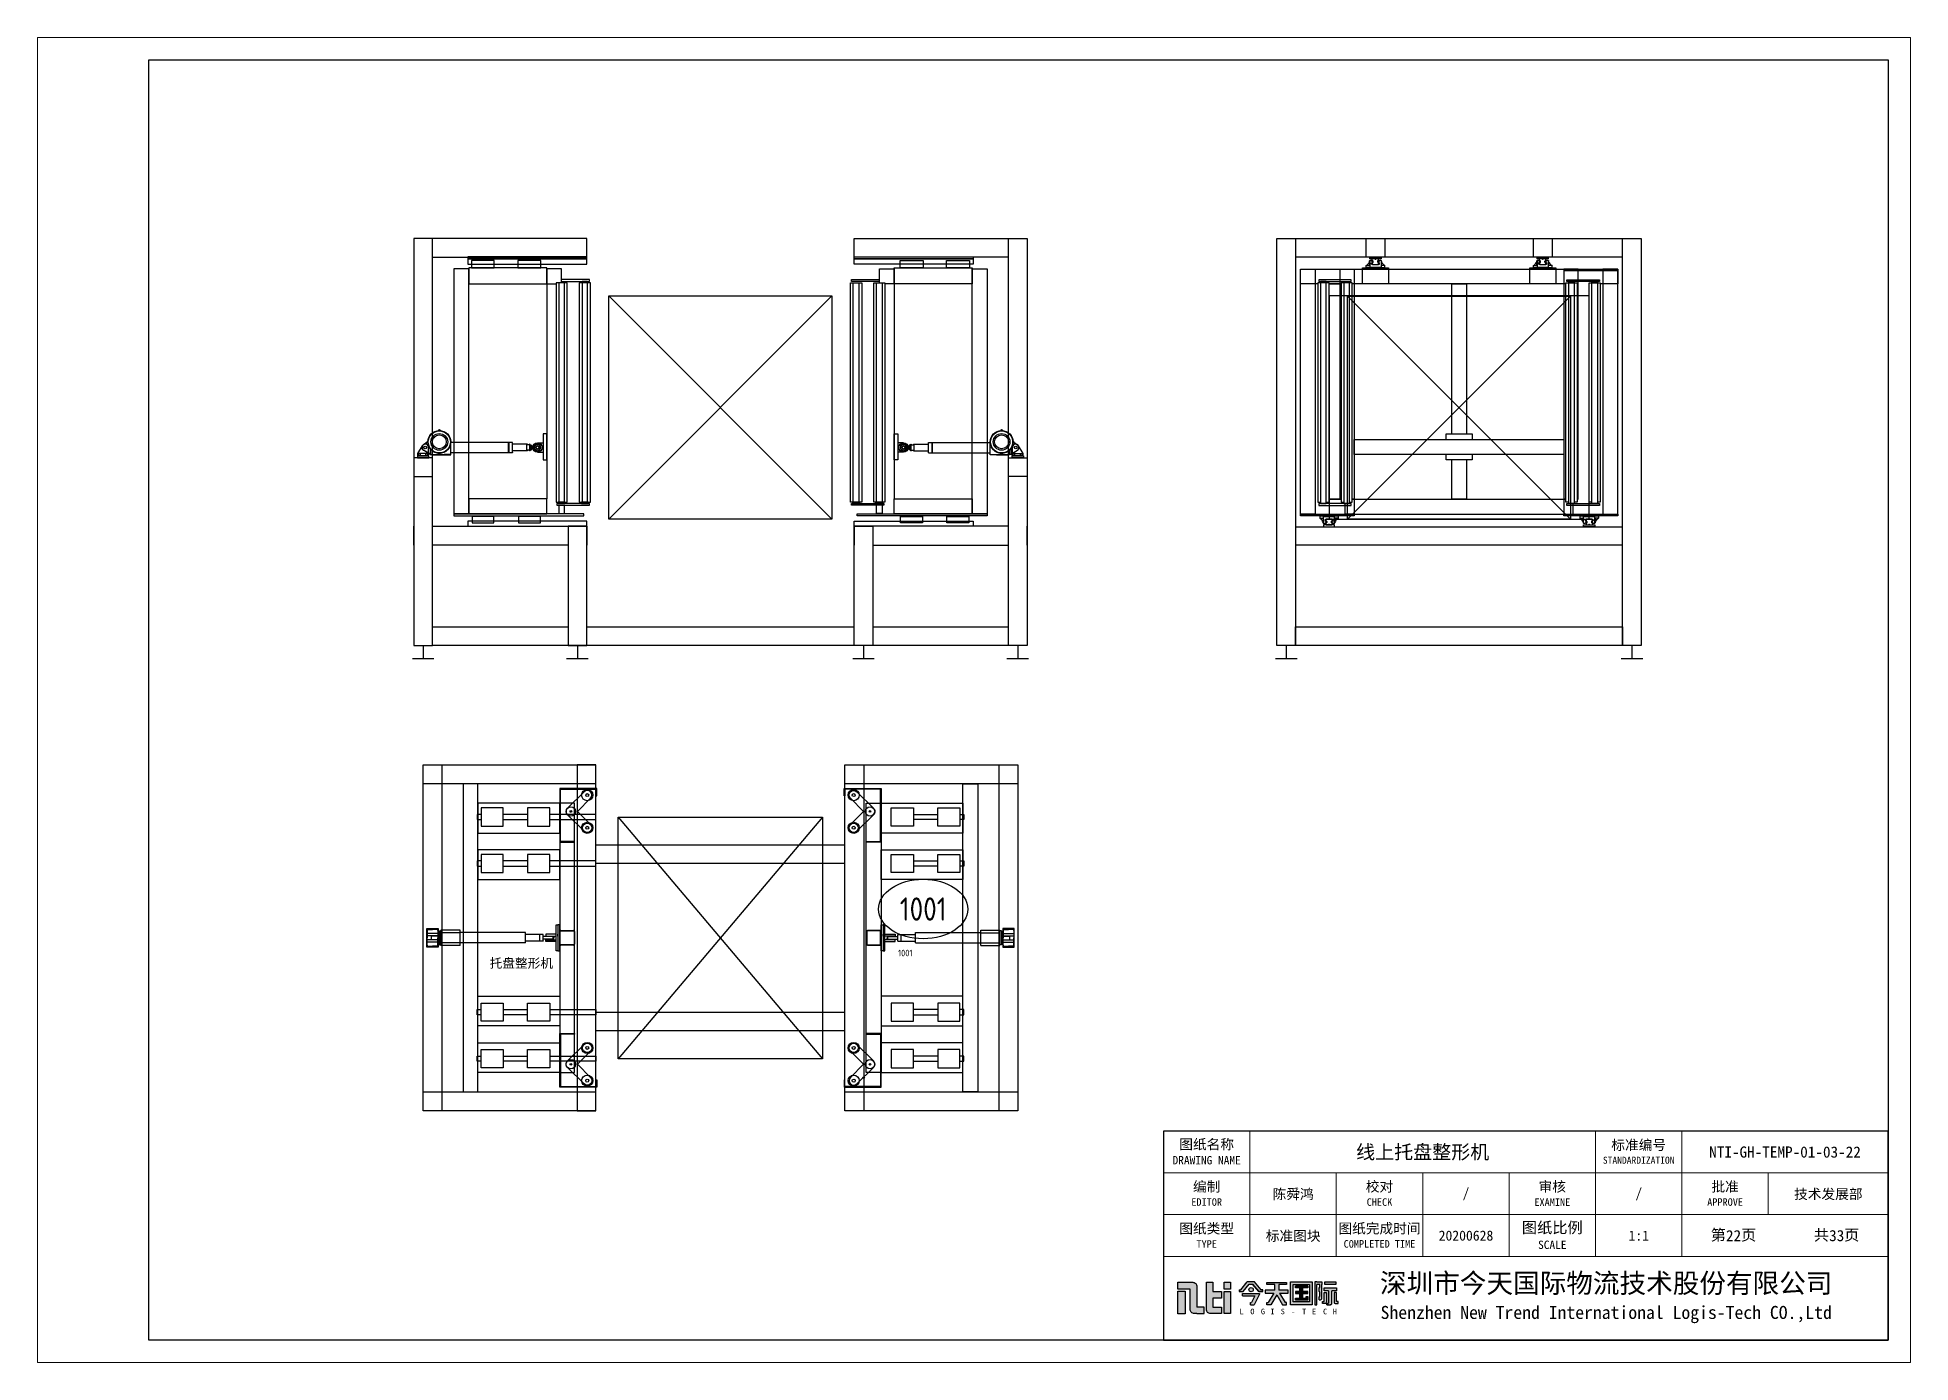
# Model space of a CAD drawing. Header units: millimetres. Extents: x 13310 to 204601, y -25828 to 2684.
# Drawn here: x 113881 to 123961, y -16324 to -9196 of the extents above; entities that cross this region are included whole.
import ezdxf
from ezdxf.enums import TextEntityAlignment as Align

# ---------------------------------------------------------------- set-up
doc = ezdxf.new("R2010")
doc.units = ezdxf.units.MM
for name, color, linetype in [('NTI-功率', 6, 'Continuous'), ('NTI-粗实线', 7, 'Continuous'), ('NTI-编号层', 6, 'Continuous')]:
    doc.layers.add(name, color=color, linetype=linetype)
doc.layers.add('NTI-标注层', color=3, linetype='Continuous', lineweight=9)
doc.layers.add('NTI-细实线', color=7, linetype='Continuous', lineweight=9)
doc.layers.add('NTI-输送设备', color=7, linetype='Continuous', plot=False)
doc.styles.add('NTI标准图块应用文字样式', font='gbenor.shx', dxfattribs={"height": 3.5})
doc.styles.add('标题栏', font='')
doc.styles.get('标题栏').set_extended_font_data('SimSun')

# ---------------------------------------------------------------- blocks, each defined once
blk = doc.blocks.new('图块标准图框标题栏')
h = blk.add_hatch(color=1)
h.dxf.hatch_style = 1
h.paths.add_polyline_path([(-126.08, 8.76), (-127.42, 8.76), (-127.42, 4.73), (-126.08, 4.73)])
h.paths.add_polyline_path([(-124, 9.62, 0.414214), (-124.75, 10.37), (-125.22, 10.37), (-127.41, 10.37), (-127.41, 9.11), (-125.22, 9.11), (-125.22, 5.54, 0.414214), (-124.47, 4.79), (-124, 4.79), (-122.69, 4.79), (-122.69, 5.9), (-124, 5.9)])
h.paths.add_polyline_path([(-121.17, 8.75), (-121.17, 10.37), (-122.3, 10.37), (-122.3, 5.5, 0.414214), (-121.55, 4.75), (-121.17, 4.75), (-119.6, 4.75), (-119.6, 5.89), (-121.17, 5.89), (-121.17, 7.51), (-119.6, 7.51), (-119.6, 8.75)])
h.paths.add_polyline_path([(-117.97, 8.75), (-119.09, 8.75), (-119.09, 4.75), (-117.97, 4.75)])
h.paths.add_polyline_path([(-117.97, 10.37), (-119.09, 10.37), (-119.09, 9.13), (-117.97, 9.13)])
h = blk.add_hatch(color=256)
h.dxf.hatch_style = 1
h.paths.add_polyline_path([(-113.64, 10.45), (-114.96, 10.45), (-116.14, 9.05), (-116.4, 9.05), (-116.4, 8.75), (-115.7, 8.75), (-114.6, 10.05), (-114, 10.05), (-112.9, 8.75), (-112.2, 8.75), (-112.2, 9.05), (-112.45, 9.05)])
h.paths.add_polyline_path([(-113.88, 9.05, 1), (-114.66, 9.05, 1)])
h.paths.add_polyline_path([(-112.8, 8.25), (-112.8, 8.35), (-115.8, 8.35), (-115.8, 7.95), (-113.6, 7.95), (-114.2, 6.75), (-114.4, 6.75), (-114.4, 6.35), (-113.75, 6.35)])
h.paths.add_polyline_path([(-107.63, 8.95), (-109.33, 8.95), (-109.33, 9.95), (-107.93, 9.95), (-107.93, 10.35), (-111.43, 10.35), (-111.43, 9.95), (-110.03, 9.95), (-110.03, 8.95), (-111.73, 8.95), (-111.73, 8.45), (-110.19, 8.45), (-111.19, 6.75), (-111.43, 6.75), (-111.43, 6.35), (-110.73, 6.35), (-109.68, 8.14), (-108.63, 6.35), (-107.93, 6.35), (-107.93, 6.75), (-108.16, 6.75), (-109.16, 8.45), (-107.63, 8.45)])
h.paths.add_polyline_path([(-103.33, 10.45), (-107.23, 10.45), (-107.23, 6.35), (-103.33, 6.35)])
h.paths.add_polyline_path([(-106.73, 9.95), (-103.83, 9.95), (-103.83, 6.85), (-106.73, 6.85)], flags=16)
h.paths.add_polyline_path([(-106.33, 8.75), (-105.53, 8.75), (-105.53, 9.35), (-106.33, 9.35), (-106.33, 9.65), (-104.13, 9.65), (-104.13, 9.35), (-105.03, 9.35), (-105.03, 8.75), (-104.13, 8.75), (-104.13, 8.35), (-105.03, 8.35), (-105.03, 7.55), (-104.43, 7.55), (-104.43, 7.85), (-104.13, 7.85), (-104.13, 7.55), (-104.13, 7.15), (-106.33, 7.15), (-106.33, 7.55), (-105.53, 7.55), (-105.53, 8.35), (-106.33, 8.35)], flags=0)
h.paths.add_polyline_path([(-101.57, 8.95), (-101.67, 9.05), (-101.67, 9.15), (-101.57, 9.25), (-101.57, 9.95), (-101.57, 10.45), (-102.47, 10.45), (-102.87, 10.45), (-102.87, 6.35), (-102.47, 6.35), (-102.47, 9.95), (-101.97, 9.95), (-101.97, 9.45), (-102.07, 9.45), (-102.07, 8.75), (-101.97, 8.65), (-101.97, 7.85), (-102.07, 7.75), (-102.07, 7.25), (-101.97, 7.25), (-101.82, 7.25, 0.414214), (-101.57, 7.5)])
h.paths.add_polyline_path([(-98.97, 9.35), (-101.17, 9.35), (-101.17, 8.85), (-100.37, 8.85), (-100.37, 6.65), (-100.67, 6.65), (-100.67, 6.35), (-100.37, 6.35), (-100.07, 6.35), (-100.02, 6.35, 0.414214), (-99.77, 6.6), (-99.77, 8.85), (-98.97, 8.85)])
h.paths.add_polyline_path([(-99.07, 10.45), (-101.07, 10.45), (-101.07, 9.95), (-99.07, 9.95)])
h.paths.add_polyline_path([(-100.77, 8.55), (-101.17, 8.55), (-101.17, 6.95), (-101.47, 6.95), (-101.47, 6.55), (-101.17, 6.55), (-101.02, 6.55, 0.414214), (-100.77, 6.8)])
h.paths.add_polyline_path([(-98.97, 8.55), (-99.37, 8.55), (-99.37, 6.8, 0.414214), (-99.12, 6.55), (-98.97, 6.55), (-98.67, 6.55), (-98.67, 6.95), (-98.97, 6.95)])
h = blk.add_hatch(color=256)
h.dxf.hatch_style = 1
h.paths.add_polyline_path([(-105.03, 8.75), (-105.03, 9.35), (-104.13, 9.35), (-104.13, 9.65), (-106.33, 9.65), (-106.33, 9.35), (-105.53, 9.35), (-105.53, 8.75), (-106.33, 8.75), (-106.33, 8.35), (-105.53, 8.35), (-105.53, 7.55), (-106.33, 7.55), (-106.33, 7.15), (-104.13, 7.15), (-104.13, 7.55), (-104.13, 7.85), (-104.43, 7.85), (-104.43, 7.55), (-105.03, 7.55), (-105.03, 8.35), (-104.13, 8.35), (-104.13, 8.75)])
for p, q in [((-116.14, 9.05), (-114.96, 10.45)), ((-113.64, 10.45), (-114.96, 10.45)), ((-112.45, 9.05), (-113.64, 10.45)), ((-116.4, 9.05), (-116.4, 8.75)), ((-116.4, 9.05), (-116.14, 9.05)), ((-116.4, 8.75), (-115.7, 8.75)), ((-115.8, 7.95), (-113.6, 7.95)), ((-115.7, 8.75), (-114.6, 10.05)), ((-114.6, 10.05), (-114, 10.05)), ((-114.6, 10.05), (-114, 10.05)), ((-114.4, 6.35), (-114.4, 6.75)), ((-114.4, 6.75), (-114.2, 6.75)), ((-113.6, 7.95), (-114.2, 6.75)), ((-114, 10.05), (-112.9, 8.75)), ((-112.9, 8.75), (-114, 10.05)), ((-112.8, 8.25), (-113.75, 6.35)), ((-112.9, 8.75), (-112.2, 8.75)), ((-112.2, 8.75), (-112.9, 8.75)), ((-112.2, 9.05), (-112.45, 9.05)), ((-112.2, 8.75), (-112.2, 9.05)), ((-111.43, 6.75), (-111.19, 6.75)), ((-111.43, 6.35), (-111.43, 6.75)), ((-110.19, 8.45), (-111.19, 6.75)), ((-109.68, 8.14), (-110.73, 6.35)), ((-109.68, 8.14), (-108.63, 6.35)), ((-109.16, 8.45), (-108.16, 6.75)), ((-107.93, 6.75), (-108.16, 6.75)), ((-107.93, 6.35), (-107.93, 6.75)), ((-102.07, 7.25), (-101.97, 7.25)), ((-101.57, 9.25), (-101.67, 9.15)), ((-101.67, 9.15), (-101.67, 9.05)), ((-101.57, 8.95), (-101.67, 9.05)), ((-110.73, 6.35), (-111.43, 6.35)), ((-108.63, 6.35), (-107.93, 6.35))]:
    blk.add_line(p, q)
at = {"color": 7, "linetype": 'Continuous'}
for p, q in [((-115.8, 7.95), (-115.8, 8.35)), ((-115.8, 8.35), (-112.8, 8.35)), ((-112.8, 8.35), (-112.8, 8.25)), ((-99.77, 6.6), (-99.77, 8.65))]:
    blk.add_line(p, q, dxfattribs=at)
at = {"color": 1}
for points in [[(-125.22, 9.11), (-127.41, 9.11), (-127.41, 10.37), (-125.22, 10.37)], [(-121.17, 8.75), (-119.6, 8.75), (-119.6, 7.51), (-121.17, 7.51)], [(-121.17, 7.51), (-121.17, 5.89)], [(-124, 4.79), (-122.69, 4.79), (-122.69, 5.9), (-124, 5.9)], [(-121.17, 5.89), (-119.6, 5.89), (-119.6, 4.75), (-121.17, 4.75)]]:
    blk.add_lwpolyline(points, dxfattribs=at)
for points in [[(-125.22, 10.37), (-124.75, 10.37, -0.414214), (-124, 9.62), (-124, 5.9)], [(-121.17, 4.75), (-121.55, 4.75, -0.414214), (-122.3, 5.5), (-122.3, 10.37), (-121.17, 10.37), (-121.17, 8.75)], [(-124, 4.79), (-124.47, 4.79, -0.414214), (-125.22, 5.54), (-125.22, 9.11)]]:
    blk.add_lwpolyline(points, format="xyb", dxfattribs=at)
for points in [[(-119.09, 10.37), (-117.97, 10.37), (-117.97, 9.13), (-119.09, 9.13)], [(-127.42, 8.76), (-126.08, 8.76), (-126.08, 4.73), (-127.42, 4.73)], [(-119.09, 8.75), (-117.97, 8.75), (-117.97, 4.75), (-119.09, 4.75)]]:
    blk.add_lwpolyline(points, close=True, dxfattribs=at)
for points in [[(-110.03, 9.95), (-111.43, 9.95), (-111.43, 10.35), (-107.93, 10.35), (-107.93, 9.95), (-109.33, 9.95)], [(-102.47, 10.45), (-102.87, 10.45), (-102.87, 6.35), (-102.47, 6.35), (-102.47, 9.95)], [(-102.47, 10.45), (-101.57, 10.45), (-101.57, 9.95)], [(-110.03, 8.95), (-111.73, 8.95), (-111.73, 8.45), (-110.19, 8.45)], [(-110.03, 8.95), (-110.03, 9.95)], [(-109.33, 9.95), (-109.33, 8.95)], [(-109.16, 8.45), (-107.63, 8.45), (-107.63, 8.95), (-109.33, 8.95)], [(-105.53, 9.35), (-106.33, 9.35), (-106.33, 9.65), (-104.13, 9.65), (-104.13, 9.35), (-105.03, 9.35)], [(-105.53, 8.75), (-106.33, 8.75), (-106.33, 8.35), (-105.53, 8.35)], [(-104.13, 7.55), (-104.13, 7.15), (-106.33, 7.15), (-106.33, 7.55), (-105.53, 7.55)], [(-105.53, 8.75), (-105.53, 9.35)], [(-105.53, 7.55), (-105.53, 8.35)], [(-105.03, 9.35), (-105.03, 8.75)], [(-105.03, 8.35), (-104.13, 8.35), (-104.13, 8.75), (-105.03, 8.75)], [(-105.03, 8.35), (-105.03, 7.55)], [(-105.03, 7.55), (-104.43, 7.55)], [(-104.43, 7.55), (-104.43, 7.85), (-104.13, 7.85), (-104.13, 7.55)], [(-101.97, 9.95), (-102.47, 9.95)], [(-101.57, 9.25), (-101.57, 9.95)], [(-101.17, 6.55), (-101.47, 6.55), (-101.47, 6.95), (-101.17, 6.95)], [(-100.37, 8.85), (-101.17, 8.85), (-101.17, 9.35), (-98.97, 9.35), (-98.97, 8.85), (-99.77, 8.85)], [(-100.37, 8.85), (-100.37, 6.65)], [(-98.97, 6.55), (-98.67, 6.55), (-98.67, 6.95), (-98.97, 6.95)], [(-100.37, 6.35), (-100.67, 6.35), (-100.67, 6.65), (-100.37, 6.65)]]:
    blk.add_lwpolyline(points)
for points in [[(-107.23, 10.45), (-103.33, 10.45), (-103.33, 6.35), (-107.23, 6.35)], [(-101.07, 10.45), (-99.07, 10.45), (-99.07, 9.95), (-101.07, 9.95)], [(-106.73, 9.95), (-103.83, 9.95), (-103.83, 6.85), (-106.73, 6.85)]]:
    blk.add_lwpolyline(points, close=True)
at = {"color": 7, "linetype": 'Continuous'}
for points in [[(-104.13, 9.55), (-104.13, 9.65), (-106.33, 9.65)], [(-102.07, 7.25), (-102.07, 7.75), (-101.97, 7.85), (-101.97, 8.65), (-102.07, 8.75), (-102.07, 9.45), (-101.97, 9.45), (-101.97, 9.95)], [(-114.4, 6.35), (-113.75, 6.35)], [(-100.67, 6.35), (-100.67, 6.55)], [(-100.67, 6.35), (-100.07, 6.35)], [(-100.02, 6.35), (-100.07, 6.35)]]:
    blk.add_lwpolyline(points, dxfattribs=at)
for points in [[(-101.97, 7.25), (-101.82, 7.25, 0.414214), (-101.57, 7.5), (-101.57, 8.95)], [(-101.17, 6.95), (-101.17, 8.55), (-100.77, 8.55), (-100.77, 6.8, -0.414214), (-101.02, 6.55), (-101.17, 6.55)], [(-100.37, 6.35), (-100.02, 6.35, 0.414214), (-99.77, 6.6), (-99.77, 8.85)], [(-98.97, 6.95), (-98.97, 8.55), (-99.37, 8.55), (-99.37, 6.8, 0.414214), (-99.12, 6.55), (-98.97, 6.55)]]:
    blk.add_lwpolyline(points, format="xyb")
blk.add_circle((-114.27, 9.05), 0.388, dxfattribs=at)
at = {"layer": 'NTI-粗实线'}
blk.add_lwpolyline([(-130, 0), (0, 0), (0, 37.5), (-130, 37.5)], close=True, dxfattribs=at)
at = {"layer": 'NTI-细实线'}
for p, q in [((-114.5, 37.5), (-114.5, 15)), ((-52.5, 22.5), (-52.5, 37.5)), ((-37, 22.5), (-37, 37.5)), ((0, 30), (-130, 30)), ((-99, 30), (-99, 15)), ((-83.5, 30), (-83.5, 15)), ((-68, 30), (-68, 15)), ((-21.5, 30), (-21.5, 22.5)), ((0, 22.5), (-130, 22.5)), ((-52.5, 22.5), (-52.5, 15)), ((-37, 22.5), (-37, 15)), ((0, 15), (-130, 15))]:
    blk.add_line(p, q, dxfattribs=at)
at = {"style": '标题栏'}
blk.add_attdef('图纸名称', text='', height=2.5, dxfattribs=at).set_placement((-83.5, 33.75), align=Align.MIDDLE_CENTER)
for tag, height, p in [('标准编号', 2, (-18.5, 33.75)), ('编制人员', 1.8, (-106.75, 26.25)), ('校对人员', 1.8, (-75.75, 26.25)), ('审核人员', 1.8, (-44.75, 26.25)), ('批准', 1.8, (-10.75, 26.25)), ('图纸类型', 1.8, (-106.75, 18.75)), ('图纸完成时间', 1.8, (-75.75, 18.75)), ('图纸比例', 1.8, (-44.75, 18.75)), ('N', 2, (-27.75, 18.75)), ('N', 2, (-9.25, 18.75))]:
    blk.add_attdef(tag, text='', height=height, dxfattribs=at).set_placement(p, align=Align.MIDDLE)
at = {"layer": 'NTI-细实线', "color": 7, "style": '标题栏'}
for s, p in [('L', (-116.36, 4.64)), ('O', (-114.42, 4.64)), ('G', (-112.54, 4.64)), ('I', (-110.82, 4.64)), ('S', (-108.97, 4.64)), ('-', (-107.13, 4.64)), ('T', (-105.13, 4.64)), ('E', (-103.36, 4.64)), ('C', (-101.38, 4.64)), ('H', (-99.62, 4.64))]:
    blk.add_text(s, height=1, dxfattribs=at).set_placement(p)
at = {"layer": 'NTI-细实线', "attachment_point": 5, "style": '标题栏'}
for s, insert, char_height, width in [('图纸名称\\P{\\H0.83333x;DRAWING NAME}', (-122.25, 33.75), 1.8, 15.1979), ('标准编号\\P{\\H0.7x;STANDARDIZATION}', (-44.75, 33.75), 1.8, 15.1979), ('编制\\P{\\H0.75x;EDITOR}', (-122.25, 26.25), 1.8, 14.4665), ('校对\\P{\\H0.75x;CHECK}', (-91.25, 26.25), 1.8, 14.4665), ('审核\\P{\\H0.75x;EXAMINE}', (-60.25, 26.25), 1.8, 14.4665), ('批准\\P{\\H0.75x;APPROVE}', (-29.25, 26.25), 1.8, 14.4665), ('图纸类型\\P{\\H0.75x;TYPE}', (-122.25, 18.75), 1.8, 14.4665), ('图纸完成时间\\P{\\H0.75x;COMPLETED TIME}', (-91.25, 18.75), 1.8, 17.2878), ('图纸比例\\P{\\H0.75x;SCALE}', (-60.25, 18.75), 2, 14.4665), ('第  页', (-27.75, 18.75), 2, 24.25), ('共  页', (-9.25, 18.75), 2, 24.25), ('深圳市今天国际物流技术股份有限公司\\P{\\H0.66667x;Shenzhen New Trend International Logis-Tech CO.,Ltd}', (-50.58, 7.5), 3.5, 116.0664)]:
    blk.add_mtext(s, dxfattribs=dict(at, insert=insert, char_height=char_height, width=width))
blk = doc.blocks.new('*U210')
at = {"layer": 'NTI-输送设备'}
for p, q in [((-935, 2016), (-935, 858)), ((935, 2016), (935, 858)), ((-1513, 1230), (-1513, 1230)), ((-1513, 1230), (-1513, 1230)), ((-1508, 1226), (-1513, 1226)), ((-1508, 1229), (-1508, 1226)), ((1508, 1229), (1508, 1226)), ((1508, 1226), (1513, 1226)), ((1513, 1230), (1513, 1230)), ((1513, 1230), (1513, 1230)), ((-1629, 1102), (-1604, 1144)), ((-1578, 1163), (-1598, 1150)), ((-1577, 1162), (-1598, 1150)), ((-1562, 1098), (-1598, 1120)), ((-1562, 1099), (-1598, 1120)), ((-1578, 1165), (-1578, 1165)), ((-1578, 1165), (-1578, 1165)), ((-1577, 1170), (-1574, 1170)), ((-1574, 1170), (-1574, 1165)), ((-1571, 1090), (-1571, 1135)), ((-1562, 1128), (-1562, 1098)), ((-1554, 1119), (-1554, 1095)), ((-1535, 1195), (-1543, 1187)), ((-1140, 1162), (-1453, 1162)), ((-1451, 1095), (-1451, 1162)), ((-1140, 1162), (-1140, 1162)), ((-1140, 1162), (-1140, 1135)), ((-1139, 1162), (-1140, 1162)), ((-1140, 1107), (-1140, 1162)), ((-1140, 1108), (-1140, 1135)), ((-1120, 1162), (-1139, 1162)), ((-1139, 1162), (-1139, 1107)), ((-1120, 1162), (-1120, 1162)), ((-1120, 1135), (-1120, 1162)), ((-1120, 1107), (-1120, 1162)), ((-1038, 1152), (-1120, 1152)), ((-1120, 1108), (-1120, 1135)), ((-1038, 1117), (-1120, 1117)), ((-1042, 1148), (-1042, 1152)), ((-1042, 1117), (-1042, 1152)), ((-1038, 1152), (-1038, 1151)), ((-1038, 1152), (-1038, 1150)), ((-1027, 1150), (-1038, 1150)), ((-1027, 1150), (-1038, 1150)), ((-1027, 1120), (-1038, 1120)), ((-1038, 1120), (-1038, 1117)), ((-1038, 1119), (-1038, 1117)), ((-1025, 1152), (-1027, 1152)), ((-1027, 1152), (-1027, 1151)), ((-1027, 1152), (-1027, 1150)), ((-1027, 1120), (-1027, 1117)), ((-1027, 1119), (-1027, 1117)), ((-1025, 1117), (-1027, 1117)), ((-1024, 1151), (-1025, 1152)), ((-1025, 1117), (-1025, 1152)), ((-1025, 1141), (-1024, 1142)), ((-1025, 1129), (-1025, 1141)), ((-1024, 1128), (-1025, 1129)), ((-1024, 1118), (-1025, 1117)), ((-1024, 1118), (-1024, 1151)), ((-1024, 1145), (-1024, 1125)), ((-1023, 1148), (-1017, 1148)), ((-1023, 1142), (-1017, 1142)), ((-1023, 1128), (-1017, 1128)), ((-1023, 1122), (-1017, 1122)), ((-1016, 1145), (-1016, 1125)), ((-1016, 1142), (-1007, 1142)), ((-1007, 1128), (-1016, 1128)), ((-1011, 1128), (-1011, 1142)), ((-1010, 1128), (-1010, 1142)), ((-995, 1150), (-1007, 1142)), ((-995, 1120), (-1007, 1128)), ((-985, 1160), (-955, 1160)), ((-985, 1110), (-955, 1110)), ((985, 1160), (955, 1160)), ((985, 1110), (955, 1110)), ((995, 1150), (1007, 1142)), ((995, 1120), (1007, 1128)), ((1016, 1142), (1007, 1142)), ((1007, 1128), (1016, 1128)), ((1010, 1128), (1010, 1142)), ((1011, 1128), (1011, 1142)), ((1016, 1145), (1016, 1125)), ((1023, 1148), (1017, 1148)), ((1023, 1142), (1017, 1142)), ((1023, 1128), (1017, 1128)), ((1023, 1122), (1017, 1122)), ((1024, 1151), (1025, 1152)), ((1024, 1118), (1024, 1151)), ((1024, 1145), (1024, 1125)), ((1025, 1141), (1024, 1142)), ((1024, 1128), (1025, 1129)), ((1024, 1118), (1025, 1117)), ((1025, 1152), (1027, 1152)), ((1025, 1117), (1025, 1152)), ((1025, 1129), (1025, 1141)), ((1025, 1117), (1027, 1117)), ((1027, 1152), (1027, 1151)), ((1027, 1152), (1027, 1150)), ((1027, 1150), (1038, 1150)), ((1027, 1150), (1038, 1150)), ((1027, 1120), (1038, 1120)), ((1027, 1120), (1027, 1117)), ((1027, 1119), (1027, 1117)), ((1038, 1152), (1120, 1152)), ((1038, 1152), (1038, 1151)), ((1038, 1152), (1038, 1150)), ((1038, 1120), (1038, 1117)), ((1038, 1119), (1038, 1117)), ((1038, 1117), (1120, 1117)), ((1042, 1148), (1042, 1152)), ((1042, 1117), (1042, 1152)), ((1120, 1162), (1139, 1162)), ((1120, 1162), (1120, 1162)), ((1120, 1135), (1120, 1162)), ((1120, 1107), (1120, 1162)), ((1120, 1108), (1120, 1135)), ((1139, 1162), (1140, 1162)), ((1139, 1162), (1139, 1107)), ((1140, 1162), (1453, 1162)), ((1140, 1162), (1140, 1162)), ((1140, 1162), (1140, 1135)), ((1140, 1107), (1140, 1162)), ((1140, 1108), (1140, 1135)), ((1451, 1095), (1451, 1162)), ((1535, 1195), (1543, 1187)), ((1554, 1119), (1554, 1095)), ((1562, 1128), (1562, 1098)), ((1562, 1098), (1598, 1120)), ((1562, 1099), (1598, 1120)), ((1571, 1090), (1571, 1135)), ((1577, 1170), (1574, 1170)), ((1574, 1170), (1574, 1165)), ((1577, 1162), (1598, 1150)), ((1578, 1165), (1578, 1165)), ((1578, 1165), (1578, 1165)), ((1578, 1163), (1598, 1150)), ((1629, 1102), (1604, 1144)), ((-1571, 1102), (-1629, 1102)), ((-1629, 1090), (-1629, 1102)), ((-1571, 1090), (-1629, 1090)), ((-1562, 1098), (-1554, 1098)), ((-1486, 1096), (-1554, 1096)), ((-1554, 1095), (-1486, 1095)), ((-1518, 1101), (-1518, 1103)), ((-1518, 1103), (-1513, 1103)), ((-1513, 1100), (-1513, 1100)), ((-1513, 1100), (-1513, 1100)), ((-1486, 1095), (-1486, 1097)), ((-1451, 1097), (-1486, 1097)), ((-1486, 1095), (-1451, 1095)), ((-1486, 1095), (-1451, 1095)), ((-1486, 1095), (-1486, 1095)), ((-1140, 1107), (-1451, 1107)), ((-1451, 1095), (-1451, 1100)), ((-1140, 1108), (-1140, 1107)), ((-1139, 1107), (-1140, 1108)), ((-1120, 1107), (-1139, 1107)), ((-1120, 1108), (-1120, 1107)), ((1120, 1108), (1120, 1107)), ((1120, 1107), (1139, 1107)), ((1139, 1107), (1140, 1108)), ((1140, 1108), (1140, 1107)), ((1140, 1107), (1451, 1107)), ((1451, 1095), (1451, 1100)), ((1451, 1097), (1486, 1097)), ((1486, 1095), (1451, 1095)), ((1486, 1095), (1451, 1095)), ((1486, 1095), (1486, 1097)), ((1486, 1096), (1554, 1096)), ((1486, 1095), (1486, 1095)), ((1554, 1095), (1486, 1095)), ((1518, 1103), (1513, 1103)), ((1513, 1100), (1513, 1100)), ((1513, 1100), (1513, 1100)), ((1518, 1101), (1518, 1103)), ((1562, 1098), (1554, 1098)), ((1571, 1102), (1629, 1102)), ((1571, 1090), (1629, 1090)), ((1629, 1090), (1629, 1102)), ((-1550, 70), (-1550, 170)), ((-1550, 170), (-820, 170)), ((-1658, 0), (-1542, 0)), ((-1600, 70), (-1600, 0)), ((1650, 70), (-1550, 70)), ((-828, 0), (-712, 0)), ((-770, 70), (-770, 0)), ((712, 0), (828, 0)), ((770, 70), (770, 0)), ((1542, 0), (1658, 0)), ((1600, 70), (1600, 0))]:
    blk.add_line(p, q, dxfattribs=at)
at = {"layer": 'NTI-输送设备', "color": 3}
for p, q in [((-600, 1950), (600, 750)), ((600, 1950), (-600, 750))]:
    blk.add_line(p, q, dxfattribs=at)
at = {"layer": 'NTI-输送设备', "extrusion": (-1e-16, 1.22465e-32, -1)}
for p, q in [((-1518, 1229), (-1518, 1226)), ((-1518, 1226), (-1513, 1226)), ((-1513, 1230), (-1513, 1230)), ((-1513, 1230), (-1513, 1230))]:
    blk.add_line(p, q, dxfattribs=at)
at = {"layer": 'NTI-输送设备', "extrusion": (1e-16, 1.22465e-32, -1)}
for p, q in [((1513, 1230), (1513, 1230)), ((1513, 1230), (1513, 1230)), ((1518, 1226), (1513, 1226)), ((1518, 1229), (1518, 1226))]:
    blk.add_line(p, q, dxfattribs=at)
at = {"layer": 'NTI-输送设备', "extrusion": (-1.22465e-32, -1e-16, -1)}
for p, q in [((-1578, 1165), (-1578, 1165)), ((-1578, 1165), (-1578, 1165)), ((-1577, 1160), (-1574, 1160)), ((-1574, 1160), (-1574, 1165))]:
    blk.add_line(p, q, dxfattribs=at)
at = {"layer": 'NTI-输送设备', "ltscale": 0.4}
for p, q in [((-1011, 1141), (-1016, 1141)), ((-1011, 1129), (-1016, 1129)), ((1011, 1141), (1016, 1141)), ((1011, 1129), (1016, 1129))]:
    blk.add_line(p, q, dxfattribs=at)
at = {"layer": 'NTI-输送设备', "extrusion": (1.22465e-32, -1e-16, -1)}
for p, q in [((1574, 1160), (1574, 1165)), ((1577, 1160), (1574, 1160)), ((1578, 1165), (1578, 1165)), ((1578, 1165), (1578, 1165))]:
    blk.add_line(p, q, dxfattribs=at)
at = {"layer": 'NTI-输送设备', "ltscale": 3}
for p, q in [((-1630, 1090), (-1570, 1090)), ((1630, 1090), (1570, 1090))]:
    blk.add_line(p, q, dxfattribs=at)
at = {"layer": 'NTI-输送设备', "ltscale": 0.2}
for p, q in [((-1623, 1090), (-1623, 1102)), ((-1614, 1090), (-1614, 1102)), ((-1585, 1090), (-1585, 1102)), ((-1576, 1090), (-1576, 1102)), ((1576, 1090), (1576, 1102)), ((1585, 1090), (1585, 1102)), ((1614, 1090), (1614, 1102)), ((1623, 1090), (1623, 1102))]:
    blk.add_line(p, q, dxfattribs=at)
at = {"layer": 'NTI-输送设备', "extrusion": (1e-16, -1.22465e-32, -1)}
for p, q in [((-1508, 1103), (-1513, 1103)), ((-1513, 1100), (-1513, 1100)), ((-1513, 1100), (-1513, 1100)), ((-1508, 1101), (-1508, 1103))]:
    blk.add_line(p, q, dxfattribs=at)
at = {"layer": 'NTI-输送设备', "extrusion": (-1e-16, -1.22465e-32, -1)}
for p, q in [((1508, 1101), (1508, 1103)), ((1508, 1103), (1513, 1103)), ((1513, 1100), (1513, 1100)), ((1513, 1100), (1513, 1100))]:
    blk.add_line(p, q, dxfattribs=at)
at = {"layer": 'NTI-输送设备'}
for points in [[(-1550, 2159), (-720, 2159), (-720, 2260), (-1650, 2260)], [(-1550, 711), (-1550, 2260), (-1650, 2260), (-1650, 711), (-1650, 711)], [(1550, 2159), (720, 2159), (720, 2260), (1650, 2260)], [(1550, 711), (1550, 2260), (1650, 2260), (1650, 711), (1650, 711)], [(-855, 2021), (-855, 2096), (-935, 2096), (-935, 2016), (-885, 2016)], [(-870, 2021), (-870, 834)], [(-855, 2028), (-705, 2028), (-705, 2038), (-855, 2038)], [(-840, 834), (-840, 2021)], [(-715, 1890), (-715, 2028), (-745, 2028), (-745, 1890)], [(-745, 2021), (-745, 834), (-715, 834), (-715, 2021)], [(855, 2028), (705, 2028), (705, 2038), (855, 2038)], [(745, 2021), (745, 834), (715, 834), (715, 2021)], [(840, 834), (840, 2021)], [(855, 2021), (855, 2096), (935, 2096), (935, 2016), (885, 2016)], [(870, 2021), (870, 834)], [(-870, 2016), (-870, 1890)], [(-840, 1890), (-840, 2016)], [(-870, 824), (-870, 779), (-840, 779), (-840, 824)], [(870, 824), (870, 779), (840, 779), (840, 824)], [(-1650, 711), (-1650, 70), (-1550, 70), (-1550, 711)], [(-1650, 610), (-1650, 711)], [(-1550, 711), (-720, 711), (-720, 610), (-720, 610)], [(1550, 711), (720, 711), (720, 610), (720, 610)], [(1650, 711), (1650, 70), (1550, 70), (1550, 711)], [(1650, 610), (1650, 711)], [(-820, 610), (-1550, 610)], [(820, 610), (1550, 610)], [(-720, 170), (720, 170)], [(820, 170), (1550, 170)]]:
    blk.add_lwpolyline(points, dxfattribs=at)
for points in [[(-720, 2160), (-1360, 2160), (-1360, 2150), (-720, 2150)], [(-720, 2150), (-1360, 2150), (-1360, 2121), (-720, 2121)], [(-1217, 2141), (-1340, 2141), (-1340, 2102), (-1217, 2102)], [(-967, 2141), (-1090, 2141), (-1090, 2102), (-967, 2102)], [(720, 2160), (1360, 2160), (1360, 2150), (720, 2150)], [(720, 2150), (1360, 2150), (1360, 2121), (720, 2121)], [(967, 2141), (1090, 2141), (1090, 2102), (967, 2102)], [(1217, 2141), (1340, 2141), (1340, 2102), (1217, 2102)], [(-1355, 2096), (-1435, 2096), (-1435, 778), (-1355, 778)], [(-935, 2102), (-1355, 2102), (-1355, 2016), (-935, 2016)], [(-825, 2021), (-885, 2021), (-885, 840), (-825, 840)], [(-700, 2021), (-760, 2021), (-760, 840), (-700, 840)], [(700, 2021), (760, 2021), (760, 840), (700, 840)], [(825, 2021), (885, 2021), (885, 840), (825, 840)], [(935, 2102), (1355, 2102), (1355, 2016), (935, 2016)], [(1355, 2096), (1435, 2096), (1435, 778), (1355, 778)], [(-935, 1209), (-955, 1209), (-955, 1069), (-935, 1069)], [(935, 1209), (955, 1209), (955, 1069), (935, 1069)], [(-1550, 1080), (-1650, 1080), (-1650, 979), (-1550, 979)], [(-1570, 1090), (-1630, 1090), (-1630, 1080), (-1570, 1080)], [(1550, 1080), (1650, 1080), (1650, 979), (1550, 979)], [(1570, 1090), (1630, 1090), (1630, 1080), (1570, 1080)], [(-935, 858), (-1355, 858), (-1355, 778), (-935, 778)], [(-705, 834), (-880, 834), (-880, 824), (-705, 824)], [(-837, 840), (-873, 840), (-873, 834), (-837, 834)], [(-712, 840), (-748, 840), (-748, 834), (-712, 834)], [(705, 834), (880, 834), (880, 824), (705, 824)], [(712, 840), (748, 840), (748, 834), (712, 834)], [(837, 840), (873, 840), (873, 834), (837, 834)], [(935, 858), (1355, 858), (1355, 778), (935, 778)], [(-735, 778), (-1435, 778), (-1435, 768), (-735, 768)], [(-720, 739), (-1360, 739), (-1360, 711), (-720, 711)], [(-1219, 763), (-1337, 763), (-1337, 729), (-1219, 729)], [(-969, 763), (-1087, 763), (-1087, 729), (-969, 729)], [(-720, 711), (-820, 711), (-820, 70), (-720, 70)], [(720, 739), (1360, 739), (1360, 711), (720, 711)], [(720, 711), (820, 711), (820, 70), (720, 70)], [(735, 778), (1435, 778), (1435, 768), (735, 768)], [(969, 763), (1087, 763), (1087, 729), (969, 729)], [(1219, 763), (1337, 763), (1337, 729), (1219, 729)]]:
    blk.add_lwpolyline(points, close=True, dxfattribs=at)
at = {"layer": 'NTI-输送设备', "color": 3}
blk.add_lwpolyline([(-600, 1950), (600, 1950), (600, 750), (-600, 750)], close=True, dxfattribs=at)
at = {"layer": 'NTI-输送设备'}
for centre, radius in [((-1513, 1165), 61.5), ((-1513, 1165), 59.5), ((-1513, 1165), 45), ((1513, 1165), 61.5), ((1513, 1165), 59.5), ((1513, 1165), 45), ((-1589, 1135), 7), ((-1589, 1135), 7), ((-1513, 1165), 37.5), ((-985, 1135), 25), ((-985, 1135), 14.6), ((-985, 1135), 7), ((-985, 1135), 7), ((985, 1135), 25), ((985, 1135), 14.6), ((985, 1135), 7), ((985, 1135), 7), ((1513, 1165), 37.5), ((1589, 1135), 7), ((1589, 1135), 7)]:
    blk.add_circle(centre, radius, dxfattribs=at)
at = {"layer": 'NTI-输送设备', "extrusion": (-1e-16, 1.22465e-32, -1)}
blk.add_arc((1513, 1222), 8, 53.5764, 87.3491, dxfattribs=at)
at = {"layer": 'NTI-输送设备'}
for centre, radius, start, end in [((-1513, 1222), 8, 53.5764, 87.3491), ((1513, 1222), 8, 92.6509, 126.4236), ((-1589, 1135), 18, 120.7406, 239.2594), ((-1589, 1135), 16.9, 120.7406, 239.2594), ((-1589, 1135), 18, 0, 149.8338), ((-1570, 1165), 8, 143.5764, 177.3491), ((-1017, 1145), 6.69, 150, 210), ((-998, 1135), 25.4, 164.7385, 195.2615), ((-1017, 1125), 6.69, 150, 210), ((-1023, 1145), 6.69, 330, 30), ((-1041, 1135), 25.4, 344.7385, 15.2615), ((-1023, 1125), 6.69, 330, 30), ((-996, 1135), 13.4, 148.5509, 211.4491), ((-985, 1135), 18, 120.1662, 270), ((-985, 1135), 18, 237.1972, 122.8028), ((985, 1135), 18, 57.1972, 302.8028), ((985, 1135), 18, 270, 59.8338), ((996, 1135), 13.4, 328.5509, 31.4491), ((1023, 1145), 6.69, 150, 210), ((1041, 1135), 25.4, 164.7385, 195.2615), ((1023, 1125), 6.69, 150, 210), ((1017, 1145), 6.69, 330, 30), ((998, 1135), 25.4, 344.7385, 15.2615), ((1017, 1125), 6.69, 330, 30), ((1589, 1135), 18, 30.1662, 180), ((1570, 1165), 8, 2.6509, 36.4236), ((1589, 1135), 18, 300.7406, 59.2594), ((1589, 1135), 16.9, 300.7406, 59.2594), ((-1513, 1108), 8, 233.5764, 267.3491), ((1513, 1108), 8, 272.6509, 306.4236)]:
    blk.add_arc(centre, radius, start, end, dxfattribs=at)
at = {"layer": 'NTI-输送设备', "extrusion": (1e-16, 1.22465e-32, -1)}
blk.add_arc((-1513, 1222), 8, 92.6509, 126.4236, dxfattribs=at)
at = {"layer": 'NTI-输送设备', "extrusion": (-1.22465e-32, -1e-16, -1)}
blk.add_arc((1570, 1165), 8, 323.5764, 357.3491, dxfattribs=at)
at = {"layer": 'NTI-输送设备', "extrusion": (1.22465e-32, -1e-16, -1)}
blk.add_arc((-1570, 1165), 8, 182.6509, 216.4236, dxfattribs=at)
at = {"layer": 'NTI-输送设备', "extrusion": (1e-16, -1.22465e-32, -1)}
blk.add_arc((1513, 1108), 8, 233.5764, 267.3491, dxfattribs=at)
at = {"layer": 'NTI-输送设备', "extrusion": (-1e-16, -1.22465e-32, -1)}
blk.add_arc((-1513, 1108), 8, 272.6509, 306.4236, dxfattribs=at)
blk = doc.blocks.new('*U193')
at = {"layer": 'NTI-输送设备'}
for p, q in [((-980, 2259), (980, 2259)), ((-481, 2140), (-482, 2139)), ((-482, 2114), (-482, 2139)), ((-471, 2140), (-481, 2140)), ((-480, 2139), (-479, 2140)), ((-480, 2139), (-480, 2105)), ((-466, 2132), (-472, 2126)), ((-472, 2122), (-472, 2126)), ((-464, 2117), (-472, 2122)), ((-466, 2134), (-471, 2140)), ((-466, 2149), (-467, 2148)), ((-467, 2142), (-467, 2148)), ((-467, 2142), (-462, 2137)), ((-467, 2124), (-467, 2127)), ((-467, 2127), (-466, 2127)), ((-467, 2124), (-466, 2124)), ((-453, 2149), (-466, 2149)), ((-466, 2132), (-466, 2134)), ((-464, 2130), (-462, 2132)), ((-464, 2121), (-463, 2120)), ((-463, 2120), (-437, 2120)), ((-462, 2132), (-462, 2137)), ((-453, 2149), (-452, 2148)), ((-452, 2148), (-448, 2148)), ((-448, 2148), (-447, 2149)), ((-434, 2149), (-447, 2149)), ((-438, 2137), (-433, 2142)), ((-438, 2132), (-438, 2137)), ((-438, 2132), (-436, 2130)), ((-437, 2120), (-436, 2121)), ((-428, 2122), (-435, 2117)), ((-433, 2148), (-434, 2149)), ((-429, 2140), (-434, 2134)), ((-434, 2134), (-434, 2132)), ((-428, 2126), (-434, 2132)), ((-434, 2127), (-433, 2127)), ((-434, 2124), (-433, 2124)), ((-433, 2142), (-433, 2148)), ((-433, 2124), (-433, 2127)), ((-419, 2140), (-429, 2140)), ((-428, 2122), (-428, 2126)), ((-420, 2139), (-421, 2140)), ((-420, 2139), (-420, 2105)), ((-419, 2140), (-418, 2139)), ((-418, 2114), (-418, 2139)), ((419, 2140), (418, 2139)), ((418, 2114), (418, 2139)), ((429, 2140), (419, 2140)), ((420, 2139), (421, 2140)), ((420, 2139), (420, 2105)), ((434, 2132), (428, 2126)), ((428, 2122), (428, 2126)), ((436, 2117), (428, 2122)), ((434, 2134), (429, 2140)), ((434, 2149), (433, 2148)), ((433, 2142), (433, 2148)), ((433, 2142), (438, 2137)), ((433, 2124), (433, 2127)), ((433, 2127), (434, 2127)), ((433, 2124), (434, 2124)), ((447, 2149), (434, 2149)), ((434, 2132), (434, 2134)), ((436, 2130), (438, 2132)), ((436, 2121), (437, 2120)), ((437, 2120), (463, 2120)), ((438, 2132), (438, 2137)), ((447, 2149), (448, 2148)), ((448, 2148), (452, 2148)), ((452, 2148), (453, 2149)), ((466, 2149), (453, 2149)), ((462, 2137), (467, 2142)), ((462, 2132), (462, 2137)), ((462, 2132), (464, 2130)), ((463, 2120), (464, 2121)), ((472, 2122), (465, 2117)), ((467, 2148), (466, 2149)), ((471, 2140), (466, 2134)), ((466, 2134), (466, 2132)), ((472, 2126), (466, 2132)), ((466, 2127), (467, 2127)), ((466, 2124), (467, 2124)), ((467, 2142), (467, 2148)), ((467, 2124), (467, 2127)), ((481, 2140), (471, 2140)), ((472, 2122), (472, 2126)), ((480, 2139), (479, 2140)), ((480, 2139), (480, 2105)), ((481, 2140), (482, 2139)), ((482, 2114), (482, 2139)), ((-500, 2102), (-500, 2114)), ((-500, 2114), (-482, 2114)), ((-500, 2102), (-499, 2101)), ((-466, 2101), (-499, 2101)), ((-480, 2105), (-479, 2104)), ((-421, 2104), (-479, 2104)), ((-465, 2102), (-466, 2101)), ((-435, 2102), (-465, 2102)), ((-435, 2117), (-464, 2117)), ((-435, 2102), (-433, 2101)), ((-401, 2101), (-433, 2101)), ((-420, 2105), (-421, 2104)), ((-400, 2114), (-418, 2114)), ((-400, 2102), (-401, 2101)), ((-400, 2102), (-400, 2114)), ((400, 2102), (400, 2114)), ((400, 2114), (418, 2114)), ((400, 2102), (401, 2101)), ((434, 2101), (401, 2101)), ((420, 2105), (421, 2104)), ((479, 2104), (421, 2104)), ((435, 2102), (434, 2101)), ((465, 2102), (435, 2102)), ((465, 2117), (436, 2117)), ((465, 2102), (467, 2101)), ((499, 2101), (467, 2101)), ((480, 2105), (479, 2104)), ((500, 2114), (482, 2114)), ((500, 2102), (499, 2101)), ((500, 2102), (500, 2114)), ((-750, 766), (-749, 767)), ((-750, 766), (-750, 754)), ((-750, 754), (-732, 754)), ((-749, 767), (-716, 767)), ((-732, 754), (-732, 729)), ((-731, 728), (-732, 729)), ((-731, 728), (-721, 728)), ((-730, 763), (-729, 764)), ((-730, 729), (-730, 763)), ((-730, 729), (-729, 728)), ((-729, 764), (-671, 764)), ((-722, 746), (-714, 751)), ((-722, 746), (-722, 742)), ((-722, 742), (-716, 736)), ((-721, 728), (-716, 734)), ((-717, 744), (-717, 741)), ((-716, 744), (-717, 744)), ((-716, 741), (-717, 741)), ((-712, 731), (-717, 726)), ((-717, 726), (-717, 720)), ((-717, 720), (-716, 719)), ((-715, 766), (-716, 767)), ((-716, 734), (-716, 736)), ((-716, 719), (-703, 719)), ((-715, 766), (-685, 766)), ((-714, 751), (-685, 751)), ((-713, 748), (-714, 747)), ((-712, 736), (-714, 738)), ((-687, 748), (-713, 748)), ((-712, 736), (-712, 731)), ((-702, 720), (-703, 719)), ((-698, 720), (-702, 720)), ((-697, 719), (-698, 720)), ((-697, 719), (-684, 719)), ((-686, 738), (-688, 736)), ((-688, 736), (-688, 731)), ((-683, 726), (-688, 731)), ((-686, 747), (-687, 748)), ((-685, 766), (-683, 767)), ((-685, 751), (-678, 746)), ((-683, 744), (-684, 744)), ((-684, 736), (-678, 742)), ((-683, 741), (-684, 741)), ((-684, 736), (-684, 734)), ((-684, 734), (-679, 728)), ((-684, 719), (-683, 720)), ((-683, 767), (-651, 767)), ((-683, 744), (-683, 741)), ((-683, 726), (-683, 720)), ((-679, 728), (-669, 728)), ((-678, 746), (-678, 742)), ((-670, 763), (-671, 764)), ((-670, 729), (-671, 728)), ((-670, 729), (-670, 763)), ((-669, 728), (-668, 729)), ((-668, 754), (-668, 729)), ((-650, 754), (-668, 754)), ((-650, 766), (-651, 767)), ((-650, 766), (-650, 754)), ((-564, 777), (564, 777)), ((650, 766), (651, 767)), ((650, 766), (650, 754)), ((650, 754), (668, 754)), ((651, 767), (684, 767)), ((668, 754), (668, 729)), ((669, 728), (668, 729)), ((669, 728), (679, 728)), ((670, 763), (671, 764)), ((670, 729), (670, 763)), ((670, 729), (671, 728)), ((671, 764), (729, 764)), ((678, 746), (686, 751)), ((678, 746), (678, 742)), ((678, 742), (684, 736)), ((679, 728), (684, 734)), ((683, 744), (683, 741)), ((684, 744), (683, 744)), ((684, 741), (683, 741)), ((688, 731), (683, 726)), ((683, 726), (683, 720)), ((683, 720), (684, 719)), ((685, 766), (684, 767)), ((684, 734), (684, 736)), ((684, 719), (697, 719)), ((685, 766), (715, 766)), ((686, 751), (715, 751)), ((687, 748), (686, 747)), ((688, 736), (686, 738)), ((713, 748), (687, 748)), ((688, 736), (688, 731)), ((698, 720), (697, 719)), ((702, 720), (698, 720)), ((703, 719), (702, 720)), ((703, 719), (716, 719)), ((714, 738), (712, 736)), ((712, 736), (712, 731)), ((717, 726), (712, 731)), ((714, 747), (713, 748)), ((715, 766), (717, 767)), ((715, 751), (722, 746)), ((717, 744), (716, 744)), ((716, 736), (722, 742)), ((717, 741), (716, 741)), ((716, 736), (716, 734)), ((716, 734), (721, 728)), ((716, 719), (717, 720)), ((717, 767), (749, 767)), ((717, 744), (717, 741)), ((717, 726), (717, 720)), ((721, 728), (731, 728)), ((722, 746), (722, 742)), ((730, 763), (729, 764)), ((730, 729), (729, 728)), ((730, 729), (730, 763)), ((731, 728), (732, 729)), ((732, 754), (732, 729)), ((750, 754), (732, 754)), ((750, 766), (749, 767)), ((750, 766), (750, 754)), ((-988, 0), (-872, 0)), ((-930, 70), (-930, 0)), ((872, 0), (988, 0)), ((930, 70), (930, 0))]:
    blk.add_line(p, q, dxfattribs=at)
at = {"layer": 'NTI-输送设备', "color": 3}
for p, q in [((-600, 1949), (600, 749)), ((600, 1949), (-600, 749))]:
    blk.add_line(p, q, dxfattribs=at)
at = {"layer": 'NTI-输送设备'}
for points in [[(-980, 609), (-980, 2259), (-880, 2259), (-880, 609)], [(880, 609), (880, 2259), (980, 2259), (980, 609)], [(880, 2159), (-880, 2159)], [(-760, 2015), (-854, 2015), (-854, 2095), (854, 2095), (854, 2015), (760, 2015)], [(-715, 840), (-700, 840), (-700, 2020), (-760, 2020), (-760, 840), (-745, 840)], [(-635, 857), (-640, 857), (-640, 2095), (-564, 2095), (-564, 857), (-575, 857)], [(-590, 840), (-575, 840), (-575, 2020), (-635, 2020), (-635, 840), (-620, 840)], [(635, 857), (640, 857), (640, 2095), (564, 2095), (564, 857), (575, 857)], [(590, 840), (575, 840), (575, 2020), (635, 2020), (635, 840), (620, 840)], [(715, 840), (700, 840), (700, 2020), (760, 2020), (760, 840), (745, 840)], [(-635, 2015), (-700, 2015)], [(-700, 2015), (-635, 2015)], [(575, 2015), (-575, 2015)], [(-40, 1208), (-40, 2015), (40, 2015), (40, 1208)], [(-70, 1178), (-70, 1208), (70, 1208), (70, 1178)], [(70, 1098), (70, 1068), (-70, 1068), (-70, 1098)], [(40, 1068), (40, 857), (-40, 857), (-40, 1068)], [(-700, 857), (-635, 857)], [(-635, 857), (-700, 857)], [(-575, 857), (-564, 857), (-564, 777), (-614, 777), (-614, 834)], [(-575, 857), (-564, 857), (-564, 777), (-614, 777), (-614, 834)], [(-575, 857), (575, 857)], [(575, 857), (564, 857), (564, 777), (614, 777), (614, 834)], [(-980, 609), (-980, 709)], [(-880, 709), (880, 709)], [(980, 709), (980, 609)], [(-880, 609), (-880, 70), (-980, 70), (-980, 609)], [(880, 609), (-880, 609)], [(980, 609), (980, 70), (880, 70), (880, 609)]]:
    blk.add_lwpolyline(points, dxfattribs=at)
for points in [[(-500, 2259), (-400, 2259), (-400, 2159), (-500, 2159)], [(400, 2259), (500, 2259), (500, 2159), (400, 2159)], [(-480, 2159), (-420, 2159), (-420, 2149), (-480, 2149)], [(420, 2159), (480, 2159), (480, 2149), (420, 2149)], [(-854, 2095), (-774, 2095), (-774, 777), (-854, 777)], [(-580, 2037), (-755, 2037), (-755, 2027), (-580, 2027)], [(-715, 2027), (-745, 2027), (-745, 833), (-715, 833)], [(-590, 2026), (-620, 2026), (-620, 834), (-590, 834)], [(-520, 2101), (-380, 2101), (-380, 2015), (-520, 2015)], [(380, 2101), (520, 2101), (520, 2015), (380, 2015)], [(568, 2095), (850, 2095), (850, 2085), (568, 2085)], [(580, 2037), (755, 2037), (755, 2027), (580, 2027)], [(590, 2026), (620, 2026), (620, 834), (590, 834)], [(715, 2027), (745, 2027), (745, 833), (715, 833)], [(854, 2095), (774, 2095), (774, 777), (854, 777)], [(-700, 750), (700, 750), (700, 1950), (-700, 1950)], [(-564, 1178), (564, 1178), (564, 1098), (-564, 1098)], [(-580, 833), (-755, 833), (-755, 823), (-580, 823)], [(580, 833), (755, 833), (755, 823), (580, 823)], [(-854, 777), (-564, 777), (-564, 767), (-854, 767)], [(-670, 719), (-730, 719), (-730, 709), (-670, 709)], [(564, 777), (854, 777), (854, 767), (564, 767)], [(670, 719), (730, 719), (730, 709), (670, 709)], [(-880, 170), (880, 170), (880, 70), (-880, 70)]]:
    blk.add_lwpolyline(points, close=True, dxfattribs=at)
at = {"layer": 'NTI-输送设备', "color": 3}
blk.add_lwpolyline([(-600, 1949), (600, 1949), (600, 749), (-600, 749)], close=True, dxfattribs=at)
at = {"layer": 'NTI-输送设备'}
for centre, radius, start, end in [((-518, 2148), 38.5, 297.6509, 340.5305), ((-467, 2131), 3.39, 279.0856, 350.9145), ((-467, 2120), 3.39, 9.3652, 80.6348), ((-433, 2131), 3.39, 189.0855, 260.9145), ((-433, 2120), 3.39, 99.363, 170.6348), ((-382, 2148), 38.5, 199.4695, 242.3491), ((382, 2148), 38.5, 297.6509, 340.5305), ((433, 2131), 3.39, 279.0856, 350.9145), ((433, 2120), 3.39, 9.3652, 80.6348), ((467, 2131), 3.39, 189.0855, 260.9145), ((467, 2120), 3.39, 99.363, 170.6348), ((518, 2148), 38.5, 199.4695, 242.3491), ((-768, 720), 38.5, 19.4695, 62.3491), ((-717, 748), 3.39, 279.363, 350.6348), ((-717, 737), 3.39, 9.0855, 80.9145), ((-683, 748), 3.39, 189.3652, 260.6348), ((-683, 737), 3.39, 99.0856, 170.9145), ((-632, 720), 38.5, 117.6509, 160.5305), ((632, 720), 38.5, 19.4695, 62.3491), ((683, 748), 3.39, 279.363, 350.6348), ((683, 737), 3.39, 9.0855, 80.9145), ((717, 748), 3.39, 189.3652, 260.6348), ((717, 737), 3.39, 99.0856, 170.9145), ((768, 720), 38.5, 117.6509, 160.5305)]:
    blk.add_arc(centre, radius, start, end, dxfattribs=at)
for p in [(-450, 2149), (450, 2149), (-700, 719), (700, 719)]:
    blk.add_point(p, dxfattribs=at)
blk = doc.blocks.new('*U373')
at = {"layer": 'NTI-编号层', "ltscale": 10}
blk.add_ellipse((1091, 155), major_axis=(240, 0), ratio=0.666667, dxfattribs=at)
at = {"layer": 'NTI-输送设备', "color": 3}
for p, q in [((-550, 650), (550, -650)), ((550, 650), (-550, -650))]:
    blk.add_line(p, q, dxfattribs=at)
at = {"layer": 'NTI-输送设备', "ltscale": 2}
for p, q in [((-1580, -50), (-1580, 50)), ((-1580, 50), (-1520, 50)), ((-1520, 50), (-1520, -50)), ((1580, 50), (1520, 50)), ((1520, 50), (1520, -50)), ((1580, -50), (1580, 50)), ((-1520, -50), (-1580, -50)), ((1520, -50), (1580, -50))]:
    blk.add_line(p, q, dxfattribs=at)
at = {"layer": 'NTI-输送设备'}
for p, q in [((-1579, 40), (-1579, 0)), ((-1521, 24), (-1579, 24)), ((-1521, 11), (-1579, 11)), ((-1574, 45), (-1550, 45)), ((-1512, 10), (-1556, 10)), ((-1526, 45), (-1550, 45)), ((-1521, 40), (-1521, 0)), ((-1512, 37), (-1512, -37)), ((-1512, 37), (-1504, 37)), ((-1504, 41), (-1504, -40)), ((-1401, 41), (-1504, 41)), ((-1401, 27), (-1504, 27)), ((-1401, -41), (-1401, 41)), ((-1070, 28), (-1401, 28)), ((-1401, 25), (-1401, 25)), ((-1050, 28), (-1069, 28)), ((-1050, 27), (-1050, 28)), ((-1050, -27), (-1050, 28)), ((-1050, 0), (-1050, 27)), ((-955, 18), (-1050, 18)), ((-1050, -27), (-1050, 0)), ((-972, -17), (-972, 18)), ((-954, 17), (-955, 18)), ((-955, -17), (-955, 18)), ((-954, -16), (-954, 17)), ((-897, 7), (-954, 7)), ((-885, 20), (-940, 20)), ((-940, 20), (-940, 10)), ((-940, 10), (-885, 10)), ((-900, -7), (-900, 7)), ((-897, 7), (-897, 0)), ((-885, -70), (-885, 70)), ((-885, 70), (-875, 70)), ((-875, 70), (-875, -70)), ((-865, 70), (-875, 70)), ((-875, 70), (-875, -70)), ((-865, -70), (-865, 70)), ((865, -70), (865, 70)), ((865, 70), (875, 70)), ((885, 70), (875, 70)), ((875, 70), (875, -70)), ((875, 70), (875, -70)), ((885, -70), (885, 70)), ((885, 20), (940, 20)), ((940, 10), (885, 10)), ((897, 7), (954, 7)), ((897, 7), (897, 0)), ((900, -7), (900, 7)), ((940, 20), (940, 10)), ((954, 17), (955, 18)), ((954, -16), (954, 17)), ((955, 18), (1050, 18)), ((955, -17), (955, 18)), ((972, -17), (972, 18)), ((1050, 28), (1069, 28)), ((1050, 27), (1050, 28)), ((1050, -27), (1050, 28)), ((1050, 0), (1050, 27)), ((1050, -27), (1050, 0)), ((1070, 28), (1401, 28)), ((1401, -41), (1401, 41)), ((1401, 41), (1504, 41)), ((1401, 27), (1504, 27)), ((1401, 25), (1401, 25)), ((1504, 41), (1504, -40)), ((1512, 37), (1504, 37)), ((1512, 37), (1512, -37)), ((1512, 10), (1556, 10)), ((1521, 40), (1521, 0)), ((1521, 24), (1579, 24)), ((1521, 11), (1579, 11)), ((1526, 45), (1550, 45)), ((1574, 45), (1550, 45)), ((1579, 40), (1579, 0)), ((-1579, -40), (-1579, 0)), ((-1521, -11), (-1579, -11)), ((-1521, -24), (-1579, -24)), ((-1574, -45), (-1550, -45)), ((-1512, -10), (-1556, -10)), ((-1526, -45), (-1550, -45)), ((-1521, -40), (-1521, 0)), ((-1512, -37), (-1504, -37)), ((-1401, -27), (-1504, -27)), ((-1401, -41), (-1504, -41)), ((-1401, -24), (-1401, -24)), ((-1070, -27), (-1401, -27)), ((-1401, -39), (-1401, -35)), ((-1050, -27), (-1069, -27)), ((-955, -17), (-1050, -17)), ((-1050, -27), (-1050, -27)), ((-954, -16), (-955, -17)), ((-897, -7), (-954, -7)), ((-940, -10), (-885, -10)), ((-940, -20), (-940, -10)), ((-885, -20), (-940, -20)), ((-897, -7), (-897, 0)), ((-875, -70), (-885, -70)), ((-875, -70), (-865, -70)), ((875, -70), (865, -70)), ((875, -70), (885, -70)), ((940, -10), (885, -10)), ((885, -20), (940, -20)), ((897, -7), (897, 0)), ((897, -7), (954, -7)), ((940, -20), (940, -10)), ((954, -16), (955, -17)), ((955, -17), (1050, -17)), ((1050, -27), (1069, -27)), ((1050, -27), (1050, -27)), ((1070, -27), (1401, -27)), ((1401, -24), (1401, -24)), ((1401, -27), (1504, -27)), ((1401, -39), (1401, -35)), ((1401, -41), (1504, -41)), ((1512, -37), (1504, -37)), ((1512, -10), (1556, -10)), ((1521, -40), (1521, 0)), ((1521, -11), (1579, -11)), ((1521, -24), (1579, -24)), ((1526, -45), (1550, -45)), ((1574, -45), (1550, -45)), ((1579, -40), (1579, 0))]:
    blk.add_line(p, q, dxfattribs=at)
at = {"layer": 'NTI-输送设备', "ltscale": 0.5}
for p, q in [((-875, 10), (-875, 20)), ((-875, 10), (-875, 20)), ((875, 10), (875, 20)), ((875, 10), (875, 20))]:
    blk.add_line(p, q, dxfattribs=at)
at = {"layer": 'NTI-输送设备', "ltscale": 3}
for p, q in [((-865, -34), (-865, 34)), ((-862, -34), (-862, 34)), ((-859, 40), (-791, 40)), ((-859, 37), (-791, 37)), ((-788, 34), (-788, -34)), ((-785, 34), (-785, -34)), ((785, 34), (785, -34)), ((788, 34), (788, -34)), ((859, 40), (791, 40)), ((859, 37), (791, 37)), ((862, -34), (862, 34)), ((865, -34), (865, 34)), ((-791, -37), (-859, -37)), ((-791, -40), (-859, -40)), ((791, -37), (859, -37)), ((791, -40), (859, -40))]:
    blk.add_line(p, q, dxfattribs=at)
at = {"layer": 'NTI-输送设备'}
for points in [[(-670, 829), (-1600, 829), (-1600, 930), (-670, 930)], [(670, 930), (1600, 930), (1600, 829), (670, 829)], [(-665, 764), (-665, 804), (-865, 804), (-865, 514), (-785, 514), (-785, 518), (-861, 518), (-861, 800), (-669, 800), (-669, 764), (-665, 764)], [(665, 764), (665, 804), (865, 804), (865, 514), (785, 514), (785, 518), (861, 518), (861, 800), (669, 800), (669, 764), (665, 764)], [(-1288, 664), (-1310, 664), (-1310, 636), (-1288, 636)], [(-1038, 664), (-1169, 664)], [(-1169, 636), (-1038, 636)], [(-919, 636), (-670, 636), (-670, 664), (-919, 664)], [(1038, 664), (1169, 664)], [(1169, 636), (1038, 636)], [(1288, 664), (1310, 664), (1310, 636), (1288, 636)], [(-1288, 414), (-1310, 414), (-1310, 386), (-1288, 386)], [(-1038, 414), (-1169, 414)], [(-919, 386), (-670, 386), (-670, 414), (-919, 414)], [(670, 400), (-670, 400), (-670, 500), (670, 500)], [(670, 400), (-670, 400), (-670, 500), (670, 500)], [(1038, 414), (1169, 414)], [(1288, 414), (1310, 414), (1310, 386), (1288, 386)], [(-1169, 386), (-1038, 386)], [(1169, 386), (1038, 386)], [(-1288, -414), (-1310, -414), (-1310, -386), (-1288, -386)], [(-1169, -386), (-1038, -386)], [(-919, -386), (-670, -386), (-670, -414), (-919, -414)], [(670, -500), (-670, -500), (-670, -400), (670, -400)], [(670, -500), (-670, -500), (-670, -400), (670, -400)], [(1169, -386), (1038, -386)], [(1288, -414), (1310, -414), (1310, -386), (1288, -386)], [(-1038, -414), (-1169, -414)], [(1038, -414), (1169, -414)], [(-665, -764), (-665, -804), (-865, -804), (-865, -514), (-785, -514), (-785, -518), (-861, -518), (-861, -800), (-669, -800), (-669, -764), (-665, -764)], [(665, -764), (665, -804), (865, -804), (865, -514), (785, -514), (785, -518), (861, -518), (861, -800), (669, -800), (669, -764), (665, -764)], [(-1288, -664), (-1310, -664), (-1310, -636), (-1288, -636)], [(-1169, -636), (-1038, -636)], [(-1038, -664), (-1169, -664)], [(-919, -636), (-670, -636), (-670, -664), (-919, -664)], [(1169, -636), (1038, -636)], [(1038, -664), (1169, -664)], [(1288, -664), (1310, -664), (1310, -636), (1288, -636)], [(-670, -930), (-1600, -930), (-1600, -829), (-670, -829)], [(670, -829), (1600, -829), (1600, -930), (670, -930)]]:
    blk.add_lwpolyline(points, dxfattribs=at)
for points in [[(-1499, -930), (-1600, -930), (-1600, 930), (-1499, 930)], [(-670, 930), (-771, 930), (-771, -930), (-670, -930)], [(670, 930), (771, 930), (771, -930), (670, -930)], [(1499, 930), (1600, 930), (1600, -930), (1499, -930)], [(-1305, 829), (-1385, 829), (-1385, -829), (-1305, -829)], [(1305, 829), (1385, 829), (1385, -829), (1305, -829)], [(-865, 724), (-1305, 724), (-1305, 564), (-865, 564)], [(-865, -724), (-785, -724), (-785, 724), (-865, 724)], [(865, -724), (785, -724), (785, 724), (865, 724)], [(865, 724), (1305, 724), (1305, 564), (865, 564)], [(-1169, 699), (-1288, 699), (-1288, 601), (-1169, 601)], [(-919, 699), (-1038, 699), (-1038, 601), (-919, 601)], [(919, 699), (1038, 699), (1038, 601), (919, 601)], [(1169, 699), (1288, 699), (1288, 601), (1169, 601)], [(-865, 474), (-1305, 474), (-1305, 314), (-865, 314)], [(-1169, 449), (-1288, 449), (-1288, 351), (-1169, 351)], [(-919, 449), (-1038, 449), (-1038, 351), (-919, 351)], [(865, 474), (1305, 474), (1305, 314), (865, 314)], [(919, 449), (1038, 449), (1038, 351), (919, 351)], [(1169, 449), (1288, 449), (1288, 351), (1169, 351)], [(-865, -474), (-1305, -474), (-1305, -314), (-865, -314)], [(-1169, -449), (-1288, -449), (-1288, -351), (-1169, -351)], [(-919, -449), (-1038, -449), (-1038, -351), (-919, -351)], [(865, -474), (1305, -474), (1305, -314), (865, -314)], [(919, -449), (1038, -449), (1038, -351), (919, -351)], [(1169, -449), (1288, -449), (1288, -351), (1169, -351)], [(-865, -724), (-1305, -724), (-1305, -564), (-865, -564)], [(-1169, -699), (-1288, -699), (-1288, -601), (-1169, -601)], [(-919, -699), (-1038, -699), (-1038, -601), (-919, -601)], [(865, -724), (1305, -724), (1305, -564), (865, -564)], [(919, -699), (1038, -699), (1038, -601), (919, -601)], [(1169, -699), (1288, -699), (1288, -601), (1169, -601)]]:
    blk.add_lwpolyline(points, close=True, dxfattribs=at)
for points in [[(-699, 609), (-770, 680), (-699, 751, 1), (-734, 786), (-823, 698, 0.414215), (-823, 662), (-734, 574)], [(699, 609), (770, 680), (699, 751, -1), (734, 786), (823, 698, -0.414215), (823, 662), (734, 574)], [(-699, -609), (-770, -680), (-699, -751, -1), (-734, -786), (-823, -698, -0.414215), (-823, -662), (-734, -574)], [(699, -609), (770, -680), (699, -751, 1), (734, -786), (823, -698, 0.414215), (823, -662), (734, -574)]]:
    blk.add_lwpolyline(points, format="xyb", dxfattribs=at)
at = {"layer": 'NTI-输送设备', "color": 3}
blk.add_lwpolyline([(-550, 650), (550, 650), (550, -650), (-550, -650)], close=True, dxfattribs=at)
at = {"layer": 'NTI-输送设备'}
for centre, radius in [((-717, 768), 30), ((-717, 768), 8), ((717, 768), 30), ((717, 768), 8), ((-805, 680), 25), ((-805, 680), 4.5), ((-717, 592), 30), ((-717, 592), 25), ((717, 592), 30), ((717, 592), 25), ((805, 680), 25), ((805, 680), 4.5), ((-717, 592), 8), ((717, 592), 8), ((-717, -592), 30), ((-717, -592), 25), ((-717, -592), 8), ((717, -592), 30), ((717, -592), 25), ((717, -592), 8), ((-805, -680), 25), ((-805, -680), 4.5), ((805, -680), 25), ((805, -680), 4.5), ((-717, -768), 30), ((-717, -768), 8), ((717, -768), 30), ((717, -768), 8), ((771, -752), 4)]:
    blk.add_circle(centre, radius, dxfattribs=at)
for centre, radius, start, end in [((-1574, 40), 5, 90, 180), ((-1511, 0), 46, 167.4441, 192.5559), ((-1526, 40), 5, 0, 90), ((1526, 40), 5, 90, 180), ((1511, 0), 46, 347.4441, 12.5559), ((1574, 40), 5, 0, 90), ((-1574, -40), 5, 180, 270), ((-1526, -40), 5, 270, 0), ((1526, -40), 5, 180, 270), ((1574, -40), 5, 270, 0)]:
    blk.add_arc(centre, radius, start, end, dxfattribs=at)
at = {"layer": 'NTI-输送设备', "ltscale": 3}
for centre, radius, start, end in [((-859, 34), 6, 90, 180), ((-859, 34), 3, 90, 180), ((-791, 34), 6, 0, 90), ((-791, 34), 3, 0, 90), ((791, 34), 6, 90, 180), ((791, 34), 3, 90, 180), ((859, 34), 6, 0, 90), ((859, 34), 3, 0, 90), ((-859, -34), 6, 180, 270), ((-859, -34), 3, 180, 270), ((-791, -34), 6, 270, 0), ((-791, -34), 3, 270, 0), ((791, -34), 6, 180, 270), ((791, -34), 3, 180, 270), ((859, -34), 6, 270, 0), ((859, -34), 3, 270, 0)]:
    blk.add_arc(centre, radius, start, end, dxfattribs=at)
at = {"layer": 'NTI-功率', "style": 'NTI标准图块应用文字样式'}
blk.add_attdef('005电机功率(KW)', (956, -99), '', height=35, dxfattribs=at)
at = {"layer": 'NTI-标注层', "insert": (-1242, -111), "char_height": 50, "attachment_point": 1, "style": 'NTI标准图块应用文字样式'}
blk.add_mtext_dynamic_manual_height_columns('{\\fSimSun|b0|i0|c134|p2;托盘整形机}', width=364.65, gutter_width=17.5, heights=[0], dxfattribs=at)
at = {"layer": 'NTI-标注层', "style": 'NTI标准图块应用文字样式'}
for tag, p, flags in [('011备注', (956, -210), 1), ('012设计单位', (956, -266), 3), ('005额定载荷(kg)', (967, -289), 1), ('004输送速度(m/min)', (189, -1585), 3), ('007控制方式', (189, -1640), 3)]:
    blk.add_attdef(tag, p, '', height=35, dxfattribs=dict(at, flags=flags))
at = {"layer": 'NTI-编号层', "style": 'NTI标准图块应用文字样式'}
blk.add_attdef('000设备编号', text='', height=125, dxfattribs=at).set_placement((1091, 155), align=Align.MIDDLE)

msp = doc.modelspace()

# ---------------------------------------------------------------- linework, layer by layer
at = {"layer": 'NTI-粗实线'}
msp.add_lwpolyline([(114481, -16204), (114481, -9316), (123841, -9316), (123841, -16204)], close=True, dxfattribs=at)
at = {"layer": 'NTI-细实线'}
msp.add_lwpolyline([(113881, -16324), (113881, -9196), (123961, -9196), (123961, -16324)], close=True, dxfattribs=at)

# ---------------------------------------------------------------- block references
ref = msp.add_blockref('图块标准图框标题栏', (123841, -16204), dxfattribs=dict(xscale=30, yscale=30, zscale=30))
ref.add_attrib('图纸名称', '线上托盘整形机', dxfattribs={"height": 75, "style": '标题栏'}).set_placement((121336, -15192), align=Align.MIDDLE_CENTER)
ref.add_attrib('标准编号', 'NTI-GH-TEMP-01-03-22', dxfattribs={"height": 60, "style": '标题栏'}).set_placement((123286, -15192), align=Align.MIDDLE)
ref.add_attrib('图纸类型', '标准图块', dxfattribs={"height": 54, "style": '标题栏'}).set_placement((120639, -15642), align=Align.MIDDLE)
ref.add_attrib('图纸比例', '1:1', dxfattribs={"height": 54, "style": '标题栏'}).set_placement((122499, -15642), align=Align.MIDDLE)
ref.add_attrib('图纸完成时间', '20200628', dxfattribs={"height": 54, "style": '标题栏'}).set_placement((121569, -15642), align=Align.MIDDLE)
ref.add_attrib('编制人员', '陈舜鸿', dxfattribs={"height": 54, "style": '标题栏'}).set_placement((120639, -15417), align=Align.MIDDLE)
ref.add_attrib('校对人员', '/', dxfattribs={"height": 54, "style": '标题栏'}).set_placement((121569, -15417), align=Align.MIDDLE)
ref.add_attrib('审核人员', '/', dxfattribs={"height": 54, "style": '标题栏'}).set_placement((122499, -15417), align=Align.MIDDLE)
ref.add_attrib('批准', '技术发展部', dxfattribs={"height": 54, "style": '标题栏'}).set_placement((123519, -15417), align=Align.MIDDLE)
ref.add_attrib('N', '33', dxfattribs={"height": 60, "style": '标题栏'}).set_placement((123564, -15642), align=Align.MIDDLE)
ref.add_attrib('N', '22', dxfattribs={"height": 60, "style": '标题栏'}).set_placement((123009, -15642), align=Align.MIDDLE)
at = {"layer": 'NTI-编号层'}
for name, p in [('*U210', (117557, -12537)), ('*U193', (121532, -12537))]:
    msp.add_blockref(name, p, dxfattribs=at)
msp.add_blockref('*U373', (117557, -14040), dxfattribs=at).add_auto_attribs({'000设备编号': '1001', '005电机功率(KW)': '1001'})

doc.saveas('drawing.dxf')
